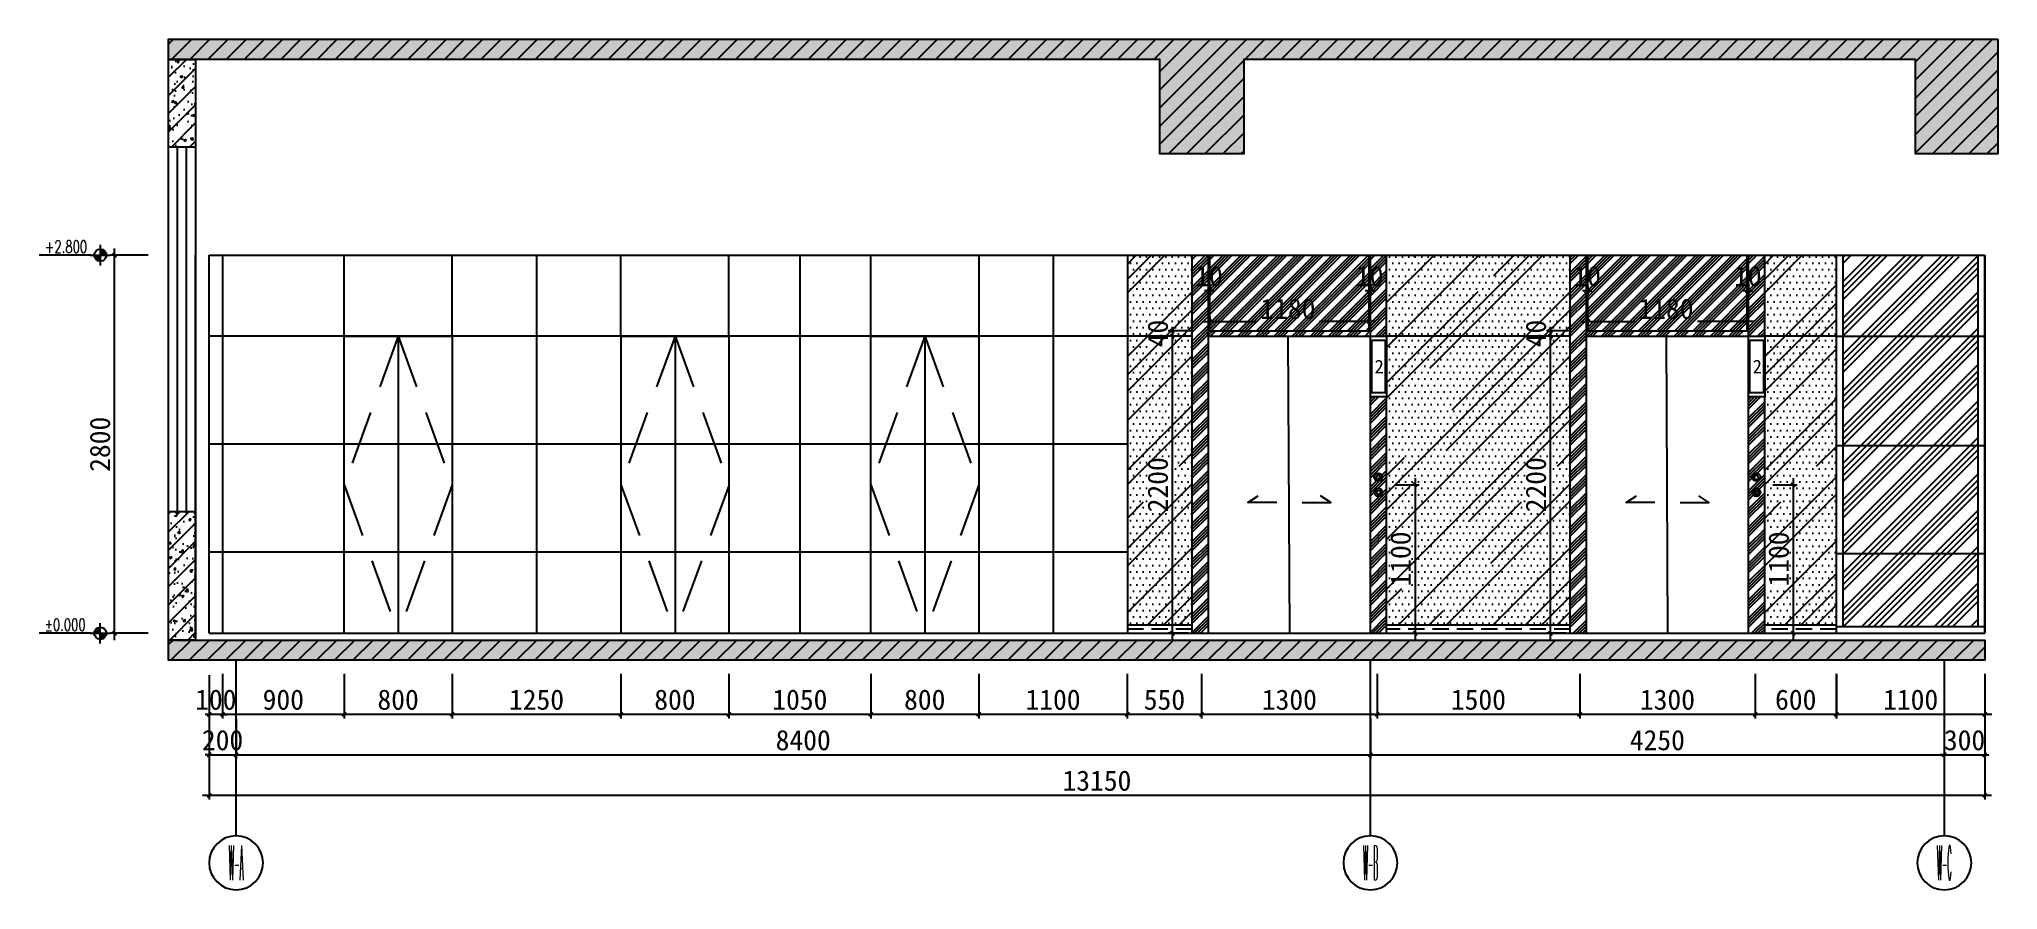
# Model space of a CAD drawing. Header units: millimetres. Extents: x 110215 to 630040, y -488650 to 141897.
# Drawn here: x 294532 to 309037, y -488650 to -482350 of the extents above.
import ezdxf
from ezdxf.enums import TextEntityAlignment as Align

# ---------------------------------------------------------------- set-up
doc = ezdxf.new("R2010")
doc.units = ezdxf.units.MM
doc.header["$LTSCALE"] = 1000
doc.linetypes.add('_DASH', pattern=[0.6, 0.4, -0.2])
doc.layers.get('Defpoints').update_dxf_attribs({"color": 2})
for name, color, linetype in [('0-118标注', 2, 'Continuous'), ('0-140a立面通高转折线', 2, 'Continuous'), ('0-140c立面材料填充', 250, 'Continuous'), ('0-140d立面材料分隔', 146, 'Continuous'), ('0-140立面图剖切线', 4, 'Continuous'), ('D-地面', 8, 'Continuous')]:
    doc.layers.add(name, color=color, linetype=linetype)
doc.styles.add('_TCH_AXIS', font='COMPLEX', dxfattribs={"bigfont": 'GBCBIG'})
doc.styles.add('COMPLEX', font='COMPLEX')
doc.styles.add('DIM_FONT', font='SIMPLEX', dxfattribs={"width": 0.7, "bigfont": 'GBCBIG'})
doc.styles.add('黑体', font='simhei.ttf')
doc.dimstyles.new('50', dxfattribs={"dimscale": 50, "dimtxt": 3, "dimasz": 0.6, "dimexe": 0.6, "dimexo": 0.6, "dimtad": 1, "dimdec": 0, "dimdsep": 46, "dimtxsty": '黑体', "dimblk1": 'ARCHTICK', "dimblk2": 'ARCHTICK', "dimsah": 1, "dimcen": 0, "dimdle": 1, "dimclrd": 251, "dimclre": 251, "dimclrt": 2, "dimadec": 0, "dimazin": 0, "dimtfac": 1, "dimtdec": 0, "dimtix": 1, "dimtmove": 2, "dimatfit": 3, "dimldrblk": 'DOT', "dimfxl": 0, "dimtolj": 1, "dimtzin": 0, "dimarcsym": 0})
pattern_1 = [(50, (-122107.37, -495040.39), (182.18467, -15.939086), [19.05, -209.55]), (355, (-122107.37, -495040.39), (-35.24342, 191.056845), [15.24, -167.640584]), (100.451445, (-122092.2, -495041.72), (146.94125, 175.11775), [16.19001, -178.090245]), (46.1842, (-122107.37, -494989.59), (271.07904, -42.04233), [28.575, -314.325]), (96.63556, (-122084.78, -494993.1), (237.40413, 247.42612), [24.28502, -267.1356]), (351.18415, (-122107.37, -494989.6), (237.40413, 247.42612), [22.85997, -251.45973]), (21, (-122081.97, -495002.29), (151.61439, -102.2652), [19.05, -209.55]), (326, (-122081.97, -495002.29), (61.80203, 184.18797), [15.24, -167.64]), (71.451445, (-122069.34, -495010.81), (213.41642, 81.92277), [16.19001, -178.08994]), (37.5, (-122107.373, -495040.39), (3.088603, 84.555039), [0, -165.608, 0, -170.18, 0, -168.275]), (7.5, (-122107.37, -495040.39), (66.819663, 100.180575), [0, -97.028, 0, -161.798, 0, -64.135]), (327.5, (-122164.015, -495040.39), (135.590595, -5.728744), [0, -63.5, 0, -198.12, 0, -262.89]), (317.5, (-122189.42, -495040.39), (148.12918, 25.42649), [0, -82.55, 0, -131.572, 0, -186.69])]

msp = doc.modelspace()

# ---------------------------------------------------------------- blocks, each defined once
blk = doc.blocks.new('A$C5D592601')
at = {"color": 8}
for p, q in [((0, 0), (69, 119)), ((0, 0), (139, 0)), ((139, 0), (69, 119))]:
    blk.add_line(p, q, dxfattribs=at)
blk = doc.blocks.new('A$C281910DD')
at = {"color": 4}
for centre in [(30, 142), (30, 30)]:
    blk.add_circle(centre, 30.2, dxfattribs=at)
at = {"color": 8, "xscale": 0.3314608094856856, "yscale": 0.3314608094856856, "zscale": 0.3314608094856856}
blk.add_blockref('A$C5D592601', (8, 128), dxfattribs=at)
at = {"color": 8, "xscale": -0.3314608094856856, "yscale": 0.3314608094856856, "zscale": 0.3314608094856856, "rotation": 180}
blk.add_blockref('A$C5D592601', (8, 44), dxfattribs=at)
blk = doc.blocks.new('_ArchTick')
at = {"color": 0, "linetype": 'ByBlock', "const_width": 0.4}
blk.add_lwpolyline([(-0.5, -0.5), (0.5, 0.5)], dxfattribs=at)
blk = doc.blocks.new('*D720')
at = {"color": 251, "lineweight": -2, "transparency": 16777216}
for p, q in [((311694, -29998), (311694, -27698)), ((311844, -27748), (311664, -27748)), ((311811, -29948), (311664, -29948))]:
    blk.add_line(p, q, dxfattribs=at)
at = {"layer": 'Defpoints', "color": 0, "transparency": 16777216}
for p in [(311694, -27748), (311971, -27748), (311841, -29948)]:
    blk.add_point(p, dxfattribs=at)
at = {"color": 251, "lineweight": -2, "transparency": 16777216, "xscale": 30, "yscale": 30, "zscale": 30}
for p, rotation in [((311694, -27748), 90), ((311694, -29948), 270)]:
    blk.add_blockref('_ArchTick', p, dxfattribs=dict(at, rotation=rotation))
at = {"color": 2, "transparency": 16777216, "insert": (311587, -28848), "char_height": 150, "attachment_point": 5, "rotation": 90, "style": '黑体'}
blk.add_mtext('\\A1;2200', dxfattribs=at)
blk = doc.blocks.new('_DOT')
at = {"color": 0, "linetype": 'ByBlock'}
blk.add_line((-0.5, 0), (-1, 0), dxfattribs=at)
at = {"color": 0, "linetype": 'ByBlock', "const_width": 0.5}
blk.add_lwpolyline([(-0.25, 0, 1), (0.25, 0, 1)], format="xyb", close=True, dxfattribs=at)
blk = doc.blocks.new('*D1052')
at = {"color": 251, "lineweight": -2, "transparency": 16777216}
for p, q in [((311961, -27411), (311931, -27411)), ((311961, -27376), (311961, -27441)), ((311961, -27411), (311971, -27411)), ((311971, -27376), (311971, -27441)), ((311971, -27411), (312001, -27411))]:
    blk.add_line(p, q, dxfattribs=at)
at = {"layer": 'Defpoints', "color": 0, "transparency": 16777216}
for p in [(311961, -27346), (311971, -27346), (311971, -27411)]:
    blk.add_point(p, dxfattribs=at)
at = {"color": 251, "lineweight": -2, "transparency": 16777216, "xscale": 30, "yscale": 30, "zscale": 30}
blk.add_blockref('_ArchTick', (311961, -27411), dxfattribs=at)
at = {"color": 251, "lineweight": -2, "transparency": 16777216, "xscale": 30, "yscale": 30, "zscale": 30, "rotation": 180}
blk.add_blockref('_ArchTick', (311971, -27411), dxfattribs=at)
at = {"color": 2, "transparency": 16777216, "insert": (311966, -27304), "char_height": 150, "attachment_point": 5, "style": '黑体'}
blk.add_mtext('\\A1;10', dxfattribs=at)
blk = doc.blocks.new('*D721')
at = {"color": 251, "lineweight": -2, "transparency": 16777216}
for p, q in [((311921, -27639), (312318, -27639)), ((311971, -27604), (311971, -27669)), ((313201, -27639), (312783, -27639)), ((313151, -27598), (313151, -27669))]:
    blk.add_line(p, q, dxfattribs=at)
at = {"layer": 'Defpoints', "color": 0, "transparency": 16777216}
for p in [(311971, -27574), (313151, -27568), (313151, -27639)]:
    blk.add_point(p, dxfattribs=at)
at = {"color": 251, "lineweight": -2, "transparency": 16777216, "xscale": 30, "yscale": 30, "zscale": 30, "rotation": 180}
blk.add_blockref('_ArchTick', (311971, -27639), dxfattribs=at)
at = {"color": 251, "lineweight": -2, "transparency": 16777216, "xscale": 30, "yscale": 30, "zscale": 30}
blk.add_blockref('_ArchTick', (313151, -27639), dxfattribs=at)
at = {"color": 2, "transparency": 16777216, "insert": (312550, -27546), "char_height": 150, "attachment_point": 5, "style": '黑体'}
blk.add_mtext('\\A1;1180', dxfattribs=at)
blk = doc.blocks.new('*D1053')
at = {"color": 251, "lineweight": -2, "transparency": 16777216}
for p, q in [((313151, -27411), (313121, -27411)), ((313151, -27281), (313151, -27441)), ((313151, -27411), (313161, -27411)), ((313161, -27358), (313161, -27441)), ((313161, -27411), (313191, -27411))]:
    blk.add_line(p, q, dxfattribs=at)
at = {"layer": 'Defpoints', "color": 0, "transparency": 16777216}
for p in [(313151, -27251), (313161, -27328), (313161, -27411)]:
    blk.add_point(p, dxfattribs=at)
at = {"color": 251, "lineweight": -2, "transparency": 16777216, "xscale": 30, "yscale": 30, "zscale": 30}
blk.add_blockref('_ArchTick', (313151, -27411), dxfattribs=at)
at = {"color": 251, "lineweight": -2, "transparency": 16777216, "xscale": 30, "yscale": 30, "zscale": 30, "rotation": 180}
blk.add_blockref('_ArchTick', (313161, -27411), dxfattribs=at)
at = {"color": 2, "transparency": 16777216, "insert": (313156, -27304), "char_height": 150, "attachment_point": 5, "style": '黑体'}
blk.add_mtext('\\A1;10', dxfattribs=at)
blk = doc.blocks.new('*D1054')
at = {"color": 251, "lineweight": -2, "transparency": 16777216}
for p, q in [((313342, -28848), (313522, -28848)), ((313492, -28798), (313492, -29998)), ((313342, -29948), (313522, -29948))]:
    blk.add_line(p, q, dxfattribs=at)
at = {"layer": 'Defpoints', "color": 0, "transparency": 16777216}
for p in [(313249, -28848), (313220, -29948), (313492, -29948)]:
    blk.add_point(p, dxfattribs=at)
at = {"color": 251, "lineweight": -2, "transparency": 16777216, "xscale": 30, "yscale": 30, "zscale": 30}
for p, rotation in [((313492, -28848), 90), ((313492, -29948), 270)]:
    blk.add_blockref('_ArchTick', p, dxfattribs=dict(at, rotation=rotation))
at = {"color": 2, "transparency": 16777216, "insert": (313385, -29398), "char_height": 150, "attachment_point": 5, "rotation": 90, "style": '黑体'}
blk.add_mtext('\\A1;1100', dxfattribs=at)
blk = doc.blocks.new('*D1055')
at = {"color": 251, "lineweight": -2, "transparency": 16777216}
for p, q in [((311694, -27708), (311694, -27678)), ((311844, -27708), (311664, -27708)), ((311844, -27748), (311664, -27748)), ((311694, -27708), (311694, -27748)), ((311694, -27748), (311694, -27778))]:
    blk.add_line(p, q, dxfattribs=at)
at = {"layer": 'Defpoints', "color": 0, "transparency": 16777216}
for p in [(311694, -27748), (311961, -27708), (311971, -27748)]:
    blk.add_point(p, dxfattribs=at)
at = {"color": 251, "lineweight": -2, "transparency": 16777216, "xscale": 30, "yscale": 30, "zscale": 30}
for p, rotation in [((311694, -27708), 270), ((311694, -27748), 90)]:
    blk.add_blockref('_ArchTick', p, dxfattribs=dict(at, rotation=rotation))
at = {"color": 2, "transparency": 16777216, "insert": (311587, -27728), "char_height": 150, "attachment_point": 5, "rotation": 90, "style": '黑体'}
blk.add_mtext('\\A1;40', dxfattribs=at)
blk = doc.blocks.new('*D1114')
at = {"color": 251, "lineweight": -2, "transparency": 16777216}
for p, q in [((307841, -487050), (307841, -487380)), ((308941, -487050), (308941, -487380)), ((308991, -487350), (307791, -487350))]:
    blk.add_line(p, q, dxfattribs=at)
at = {"layer": 'Defpoints', "color": 0, "transparency": 16777216}
for p in [(307841, -486950), (308941, -486950), (307841, -487350)]:
    blk.add_point(p, dxfattribs=at)
at = {"color": 251, "lineweight": -2, "transparency": 16777216, "xscale": 30, "yscale": 30, "zscale": 30, "rotation": 180}
blk.add_blockref('_ArchTick', (307841, -487350), dxfattribs=at)
at = {"color": 251, "lineweight": -2, "transparency": 16777216, "xscale": 30, "yscale": 30, "zscale": 30}
blk.add_blockref('_ArchTick', (308941, -487350), dxfattribs=at)
at = {"color": 2, "transparency": 16777216, "insert": (308391, -487242), "char_height": 150, "attachment_point": 5, "style": '黑体'}
blk.add_mtext('\\A1;1100', dxfattribs=at)
blk = doc.blocks.new('*D1115')
at = {"color": 251, "lineweight": -2, "transparency": 16777216}
for p, q in [((307240, -487050), (307240, -487380)), ((307840, -487050), (307840, -487380)), ((307890, -487350), (307190, -487350))]:
    blk.add_line(p, q, dxfattribs=at)
at = {"layer": 'Defpoints', "color": 0, "transparency": 16777216}
for p in [(307240, -486950), (307840, -486950), (307240, -487350)]:
    blk.add_point(p, dxfattribs=at)
at = {"color": 251, "lineweight": -2, "transparency": 16777216, "xscale": 30, "yscale": 30, "zscale": 30, "rotation": 180}
blk.add_blockref('_ArchTick', (307240, -487350), dxfattribs=at)
at = {"color": 251, "lineweight": -2, "transparency": 16777216, "xscale": 30, "yscale": 30, "zscale": 30}
blk.add_blockref('_ArchTick', (307840, -487350), dxfattribs=at)
at = {"color": 2, "transparency": 16777216, "insert": (307540, -487242), "char_height": 150, "attachment_point": 5, "style": '黑体'}
blk.add_mtext('\\A1;600', dxfattribs=at)
blk = doc.blocks.new('*D1116')
at = {"color": 251, "lineweight": -2, "transparency": 16777216}
for p, q in [((305940, -487050), (305940, -487380)), ((307240, -487050), (307240, -487380)), ((307290, -487350), (305890, -487350))]:
    blk.add_line(p, q, dxfattribs=at)
at = {"layer": 'Defpoints', "color": 0, "transparency": 16777216}
for p in [(305940, -486950), (307240, -486950), (305940, -487350)]:
    blk.add_point(p, dxfattribs=at)
at = {"color": 251, "lineweight": -2, "transparency": 16777216, "xscale": 30, "yscale": 30, "zscale": 30, "rotation": 180}
blk.add_blockref('_ArchTick', (305940, -487350), dxfattribs=at)
at = {"color": 251, "lineweight": -2, "transparency": 16777216, "xscale": 30, "yscale": 30, "zscale": 30}
blk.add_blockref('_ArchTick', (307240, -487350), dxfattribs=at)
at = {"color": 2, "transparency": 16777216, "insert": (306590, -487242), "char_height": 150, "attachment_point": 5, "style": '黑体'}
blk.add_mtext('\\A1;1300', dxfattribs=at)
blk = doc.blocks.new('*D1117')
at = {"color": 251, "lineweight": -2, "transparency": 16777216}
for p, q in [((304440, -487050), (304440, -487380)), ((305940, -487050), (305940, -487380)), ((305990, -487350), (304390, -487350))]:
    blk.add_line(p, q, dxfattribs=at)
at = {"layer": 'Defpoints', "color": 0, "transparency": 16777216}
for p in [(304440, -486950), (305940, -486950), (304440, -487350)]:
    blk.add_point(p, dxfattribs=at)
at = {"color": 251, "lineweight": -2, "transparency": 16777216, "xscale": 30, "yscale": 30, "zscale": 30, "rotation": 180}
blk.add_blockref('_ArchTick', (304440, -487350), dxfattribs=at)
at = {"color": 251, "lineweight": -2, "transparency": 16777216, "xscale": 30, "yscale": 30, "zscale": 30}
blk.add_blockref('_ArchTick', (305940, -487350), dxfattribs=at)
at = {"color": 2, "transparency": 16777216, "insert": (305190, -487242), "char_height": 150, "attachment_point": 5, "style": '黑体'}
blk.add_mtext('\\A1;1500', dxfattribs=at)
blk = doc.blocks.new('*D1118')
at = {"color": 251, "lineweight": -2, "transparency": 16777216}
for p, q in [((303140, -487050), (303140, -487380)), ((304440, -487050), (304440, -487380)), ((304490, -487350), (303090, -487350))]:
    blk.add_line(p, q, dxfattribs=at)
at = {"layer": 'Defpoints', "color": 0, "transparency": 16777216}
for p in [(303140, -486950), (304440, -486950), (303140, -487350)]:
    blk.add_point(p, dxfattribs=at)
at = {"color": 251, "lineweight": -2, "transparency": 16777216, "xscale": 30, "yscale": 30, "zscale": 30, "rotation": 180}
blk.add_blockref('_ArchTick', (303140, -487350), dxfattribs=at)
at = {"color": 251, "lineweight": -2, "transparency": 16777216, "xscale": 30, "yscale": 30, "zscale": 30}
blk.add_blockref('_ArchTick', (304440, -487350), dxfattribs=at)
at = {"color": 2, "transparency": 16777216, "insert": (303790, -487242), "char_height": 150, "attachment_point": 5, "style": '黑体'}
blk.add_mtext('\\A1;1300', dxfattribs=at)
blk = doc.blocks.new('*D1119')
at = {"color": 251, "lineweight": -2, "transparency": 16777216}
for p, q in [((302590, -487050), (302590, -487380)), ((303140, -487050), (303140, -487380)), ((303190, -487350), (302540, -487350))]:
    blk.add_line(p, q, dxfattribs=at)
at = {"layer": 'Defpoints', "color": 0, "transparency": 16777216}
for p in [(302590, -486950), (303140, -486950), (302590, -487350)]:
    blk.add_point(p, dxfattribs=at)
at = {"color": 251, "lineweight": -2, "transparency": 16777216, "xscale": 30, "yscale": 30, "zscale": 30, "rotation": 180}
blk.add_blockref('_ArchTick', (302590, -487350), dxfattribs=at)
at = {"color": 251, "lineweight": -2, "transparency": 16777216, "xscale": 30, "yscale": 30, "zscale": 30}
blk.add_blockref('_ArchTick', (303140, -487350), dxfattribs=at)
at = {"color": 2, "transparency": 16777216, "insert": (302865, -487242), "char_height": 150, "attachment_point": 5, "style": '黑体'}
blk.add_mtext('\\A1;550', dxfattribs=at)
blk = doc.blocks.new('*D1120')
at = {"color": 251, "lineweight": -2, "transparency": 16777216}
for p, q in [((301490, -487050), (301490, -487380)), ((302590, -487050), (302590, -487380)), ((302640, -487350), (301440, -487350))]:
    blk.add_line(p, q, dxfattribs=at)
at = {"layer": 'Defpoints', "color": 0, "transparency": 16777216}
for p in [(301490, -486950), (302590, -486950), (301490, -487350)]:
    blk.add_point(p, dxfattribs=at)
at = {"color": 251, "lineweight": -2, "transparency": 16777216, "xscale": 30, "yscale": 30, "zscale": 30, "rotation": 180}
blk.add_blockref('_ArchTick', (301490, -487350), dxfattribs=at)
at = {"color": 251, "lineweight": -2, "transparency": 16777216, "xscale": 30, "yscale": 30, "zscale": 30}
blk.add_blockref('_ArchTick', (302590, -487350), dxfattribs=at)
at = {"color": 2, "transparency": 16777216, "insert": (302040, -487242), "char_height": 150, "attachment_point": 5, "style": '黑体'}
blk.add_mtext('\\A1;1100', dxfattribs=at)
blk = doc.blocks.new('*D1121')
at = {"color": 251, "lineweight": -2, "transparency": 16777216}
for p, q in [((300690, -487050), (300690, -487380)), ((301490, -487050), (301490, -487380)), ((301540, -487350), (300640, -487350))]:
    blk.add_line(p, q, dxfattribs=at)
at = {"layer": 'Defpoints', "color": 0, "transparency": 16777216}
for p in [(300690, -486950), (301490, -486950), (300690, -487350)]:
    blk.add_point(p, dxfattribs=at)
at = {"color": 251, "lineweight": -2, "transparency": 16777216, "xscale": 30, "yscale": 30, "zscale": 30, "rotation": 180}
blk.add_blockref('_ArchTick', (300690, -487350), dxfattribs=at)
at = {"color": 251, "lineweight": -2, "transparency": 16777216, "xscale": 30, "yscale": 30, "zscale": 30}
blk.add_blockref('_ArchTick', (301490, -487350), dxfattribs=at)
at = {"color": 2, "transparency": 16777216, "insert": (301090, -487242), "char_height": 150, "attachment_point": 5, "style": '黑体'}
blk.add_mtext('\\A1;800', dxfattribs=at)
blk = doc.blocks.new('*D1122')
at = {"color": 251, "lineweight": -2, "transparency": 16777216}
for p, q in [((299640, -487050), (299640, -487380)), ((300690, -487050), (300690, -487380)), ((300740, -487350), (299590, -487350))]:
    blk.add_line(p, q, dxfattribs=at)
at = {"layer": 'Defpoints', "color": 0, "transparency": 16777216}
for p in [(299640, -486950), (300690, -486950), (299640, -487350)]:
    blk.add_point(p, dxfattribs=at)
at = {"color": 251, "lineweight": -2, "transparency": 16777216, "xscale": 30, "yscale": 30, "zscale": 30, "rotation": 180}
blk.add_blockref('_ArchTick', (299640, -487350), dxfattribs=at)
at = {"color": 251, "lineweight": -2, "transparency": 16777216, "xscale": 30, "yscale": 30, "zscale": 30}
blk.add_blockref('_ArchTick', (300690, -487350), dxfattribs=at)
at = {"color": 2, "transparency": 16777216, "insert": (300165, -487242), "char_height": 150, "attachment_point": 5, "style": '黑体'}
blk.add_mtext('\\A1;1050', dxfattribs=at)
blk = doc.blocks.new('*D1123')
at = {"color": 251, "lineweight": -2, "transparency": 16777216}
for p, q in [((298840, -487050), (298840, -487380)), ((299640, -487050), (299640, -487380)), ((299690, -487350), (298790, -487350))]:
    blk.add_line(p, q, dxfattribs=at)
at = {"layer": 'Defpoints', "color": 0, "transparency": 16777216}
for p in [(298840, -486950), (299640, -486950), (298840, -487350)]:
    blk.add_point(p, dxfattribs=at)
at = {"color": 251, "lineweight": -2, "transparency": 16777216, "xscale": 30, "yscale": 30, "zscale": 30, "rotation": 180}
blk.add_blockref('_ArchTick', (298840, -487350), dxfattribs=at)
at = {"color": 251, "lineweight": -2, "transparency": 16777216, "xscale": 30, "yscale": 30, "zscale": 30}
blk.add_blockref('_ArchTick', (299640, -487350), dxfattribs=at)
at = {"color": 2, "transparency": 16777216, "insert": (299240, -487242), "char_height": 150, "attachment_point": 5, "style": '黑体'}
blk.add_mtext('\\A1;800', dxfattribs=at)
blk = doc.blocks.new('*D1124')
at = {"color": 251, "lineweight": -2, "transparency": 16777216}
for p, q in [((297590, -487050), (297590, -487380)), ((298840, -487050), (298840, -487380)), ((298890, -487350), (297540, -487350))]:
    blk.add_line(p, q, dxfattribs=at)
at = {"layer": 'Defpoints', "color": 0, "transparency": 16777216}
for p in [(297590, -486950), (298840, -486950), (297590, -487350)]:
    blk.add_point(p, dxfattribs=at)
at = {"color": 251, "lineweight": -2, "transparency": 16777216, "xscale": 30, "yscale": 30, "zscale": 30, "rotation": 180}
blk.add_blockref('_ArchTick', (297590, -487350), dxfattribs=at)
at = {"color": 251, "lineweight": -2, "transparency": 16777216, "xscale": 30, "yscale": 30, "zscale": 30}
blk.add_blockref('_ArchTick', (298840, -487350), dxfattribs=at)
at = {"color": 2, "transparency": 16777216, "insert": (298215, -487242), "char_height": 150, "attachment_point": 5, "style": '黑体'}
blk.add_mtext('\\A1;1250', dxfattribs=at)
blk = doc.blocks.new('*D1125')
at = {"color": 251, "lineweight": -2, "transparency": 16777216}
for p, q in [((296790, -487050), (296790, -487380)), ((297590, -487050), (297590, -487380)), ((297640, -487350), (296740, -487350))]:
    blk.add_line(p, q, dxfattribs=at)
at = {"layer": 'Defpoints', "color": 0, "transparency": 16777216}
for p in [(296790, -486950), (297590, -486950), (296790, -487350)]:
    blk.add_point(p, dxfattribs=at)
at = {"color": 251, "lineweight": -2, "transparency": 16777216, "xscale": 30, "yscale": 30, "zscale": 30, "rotation": 180}
blk.add_blockref('_ArchTick', (296790, -487350), dxfattribs=at)
at = {"color": 251, "lineweight": -2, "transparency": 16777216, "xscale": 30, "yscale": 30, "zscale": 30}
blk.add_blockref('_ArchTick', (297590, -487350), dxfattribs=at)
at = {"color": 2, "transparency": 16777216, "insert": (297190, -487242), "char_height": 150, "attachment_point": 5, "style": '黑体'}
blk.add_mtext('\\A1;800', dxfattribs=at)
blk = doc.blocks.new('*D1126')
at = {"color": 251, "lineweight": -2, "transparency": 16777216}
for p, q in [((295890, -487050), (295890, -487380)), ((296790, -487050), (296790, -487380)), ((296840, -487350), (295840, -487350))]:
    blk.add_line(p, q, dxfattribs=at)
at = {"layer": 'Defpoints', "color": 0, "transparency": 16777216}
for p in [(295890, -486950), (296790, -486950), (295890, -487350)]:
    blk.add_point(p, dxfattribs=at)
at = {"color": 251, "lineweight": -2, "transparency": 16777216, "xscale": 30, "yscale": 30, "zscale": 30, "rotation": 180}
blk.add_blockref('_ArchTick', (295890, -487350), dxfattribs=at)
at = {"color": 251, "lineweight": -2, "transparency": 16777216, "xscale": 30, "yscale": 30, "zscale": 30}
blk.add_blockref('_ArchTick', (296790, -487350), dxfattribs=at)
at = {"color": 2, "transparency": 16777216, "insert": (296340, -487242), "char_height": 150, "attachment_point": 5, "style": '黑体'}
blk.add_mtext('\\A1;900', dxfattribs=at)
blk = doc.blocks.new('*D1127')
at = {"color": 251, "lineweight": -2, "transparency": 16777216}
for p, q in [((295791, -487059), (295791, -487380)), ((295890, -487050), (295890, -487380)), ((295791, -487350), (295761, -487350)), ((295890, -487350), (295791, -487350)), ((295890, -487350), (295920, -487350))]:
    blk.add_line(p, q, dxfattribs=at)
at = {"layer": 'Defpoints', "color": 0, "transparency": 16777216}
for p in [(295791, -487029), (295890, -486950), (295791, -487350)]:
    blk.add_point(p, dxfattribs=at)
at = {"color": 251, "lineweight": -2, "transparency": 16777216, "xscale": 30, "yscale": 30, "zscale": 30}
blk.add_blockref('_ArchTick', (295791, -487350), dxfattribs=at)
at = {"color": 251, "lineweight": -2, "transparency": 16777216, "xscale": 30, "yscale": 30, "zscale": 30, "rotation": 180}
blk.add_blockref('_ArchTick', (295890, -487350), dxfattribs=at)
at = {"color": 2, "transparency": 16777216, "insert": (295840, -487242), "char_height": 150, "attachment_point": 5, "style": '黑体'}
blk.add_mtext('\\A1;100', dxfattribs=at)
blk = doc.blocks.new('*D1128')
at = {"color": 251, "lineweight": -2, "transparency": 16777216}
for p, q in [((295791, -487380), (295791, -487680)), ((295990, -487380), (295990, -487680)), ((295791, -487650), (295761, -487650)), ((295791, -487650), (295990, -487650)), ((295990, -487650), (296020, -487650))]:
    blk.add_line(p, q, dxfattribs=at)
at = {"layer": 'Defpoints', "color": 0, "transparency": 16777216}
for p in [(295791, -487350), (295990, -487350), (295990, -487650)]:
    blk.add_point(p, dxfattribs=at)
at = {"color": 251, "lineweight": -2, "transparency": 16777216, "xscale": 30, "yscale": 30, "zscale": 30}
blk.add_blockref('_ArchTick', (295791, -487650), dxfattribs=at)
at = {"color": 251, "lineweight": -2, "transparency": 16777216, "xscale": 30, "yscale": 30, "zscale": 30, "rotation": 180}
blk.add_blockref('_ArchTick', (295990, -487650), dxfattribs=at)
at = {"color": 2, "transparency": 16777216, "insert": (295890, -487542), "char_height": 150, "attachment_point": 5, "style": '黑体'}
blk.add_mtext('\\A1;200', dxfattribs=at)
blk = doc.blocks.new('*D1129')
at = {"color": 251, "lineweight": -2, "transparency": 16777216}
for p, q in [((295990, -487380), (295990, -487680)), ((304390, -487380), (304390, -487680)), ((295940, -487650), (304440, -487650))]:
    blk.add_line(p, q, dxfattribs=at)
at = {"layer": 'Defpoints', "color": 0, "transparency": 16777216}
for p in [(295990, -487350), (304390, -487350), (304390, -487650)]:
    blk.add_point(p, dxfattribs=at)
at = {"color": 251, "lineweight": -2, "transparency": 16777216, "xscale": 30, "yscale": 30, "zscale": 30, "rotation": 180}
blk.add_blockref('_ArchTick', (295990, -487650), dxfattribs=at)
at = {"color": 251, "lineweight": -2, "transparency": 16777216, "xscale": 30, "yscale": 30, "zscale": 30}
blk.add_blockref('_ArchTick', (304390, -487650), dxfattribs=at)
at = {"color": 2, "transparency": 16777216, "insert": (300190, -487542), "char_height": 150, "attachment_point": 5, "style": '黑体'}
blk.add_mtext('\\A1;8400', dxfattribs=at)
blk = doc.blocks.new('*D1130')
at = {"color": 251, "lineweight": -2, "transparency": 16777216}
for p, q in [((304390, -487380), (304390, -487680)), ((308640, -487380), (308640, -487680)), ((304340, -487650), (308690, -487650))]:
    blk.add_line(p, q, dxfattribs=at)
at = {"layer": 'Defpoints', "color": 0, "transparency": 16777216}
for p in [(304390, -487350), (308640, -487350), (308640, -487650)]:
    blk.add_point(p, dxfattribs=at)
at = {"color": 251, "lineweight": -2, "transparency": 16777216, "xscale": 30, "yscale": 30, "zscale": 30, "rotation": 180}
blk.add_blockref('_ArchTick', (304390, -487650), dxfattribs=at)
at = {"color": 251, "lineweight": -2, "transparency": 16777216, "xscale": 30, "yscale": 30, "zscale": 30}
blk.add_blockref('_ArchTick', (308640, -487650), dxfattribs=at)
at = {"color": 2, "transparency": 16777216, "insert": (306515, -487542), "char_height": 150, "attachment_point": 5, "style": '黑体'}
blk.add_mtext('\\A1;4250', dxfattribs=at)
blk = doc.blocks.new('*D1111')
at = {"color": 251, "lineweight": -2, "transparency": 16777216}
for p, q in [((308640, -487380), (308640, -487680)), ((308940, -487380), (308940, -487680)), ((308640, -487650), (308610, -487650)), ((308640, -487650), (308940, -487650)), ((308940, -487650), (308970, -487650))]:
    blk.add_line(p, q, dxfattribs=at)
at = {"layer": 'Defpoints', "color": 0, "transparency": 16777216}
for p in [(308640, -487350), (308940, -487350), (308940, -487650)]:
    blk.add_point(p, dxfattribs=at)
at = {"color": 251, "lineweight": -2, "transparency": 16777216, "xscale": 30, "yscale": 30, "zscale": 30}
blk.add_blockref('_ArchTick', (308640, -487650), dxfattribs=at)
at = {"color": 251, "lineweight": -2, "transparency": 16777216, "xscale": 30, "yscale": 30, "zscale": 30, "rotation": 180}
blk.add_blockref('_ArchTick', (308940, -487650), dxfattribs=at)
at = {"color": 2, "transparency": 16777216, "insert": (308790, -487542), "char_height": 150, "attachment_point": 5, "style": '黑体'}
blk.add_mtext('\\A1;300', dxfattribs=at)
blk = doc.blocks.new('*D1112')
at = {"color": 251, "lineweight": -2, "transparency": 16777216}
for p, q in [((295791, -487680), (295791, -487980)), ((308940, -487680), (308940, -487980)), ((308990, -487950), (295741, -487950))]:
    blk.add_line(p, q, dxfattribs=at)
at = {"layer": 'Defpoints', "color": 0, "transparency": 16777216}
for p in [(295791, -487650), (308940, -487650), (295791, -487950)]:
    blk.add_point(p, dxfattribs=at)
at = {"color": 251, "lineweight": -2, "transparency": 16777216, "xscale": 30, "yscale": 30, "zscale": 30, "rotation": 180}
blk.add_blockref('_ArchTick', (295791, -487950), dxfattribs=at)
at = {"color": 251, "lineweight": -2, "transparency": 16777216, "xscale": 30, "yscale": 30, "zscale": 30}
blk.add_blockref('_ArchTick', (308940, -487950), dxfattribs=at)
at = {"color": 2, "transparency": 16777216, "insert": (302365, -487842), "char_height": 150, "attachment_point": 5, "style": '黑体'}
blk.add_mtext('\\A1;13150', dxfattribs=at)
blk = doc.blocks.new('_AXISO')
blk.add_circle((0, 0), 0.5)
at = {"style": 'COMPLEX', "width": 1.041667}
blk.add_attdef('A', text='', height=0.56, dxfattribs=at).set_placement((-0.25, -0.28), (0.25, -0.28), align=Align.FIT)
blk = doc.blocks.new('*D1113')
at = {"color": 251, "lineweight": -2, "transparency": 16777216}
for p, q in [((295340, -483950), (295060, -483950)), ((295090, -486800), (295090, -483900)), ((295340, -486750), (295060, -486750))]:
    blk.add_line(p, q, dxfattribs=at)
at = {"layer": 'Defpoints', "color": 0, "transparency": 16777216}
for p in [(295090, -483950), (295490, -483950), (295490, -486750)]:
    blk.add_point(p, dxfattribs=at)
at = {"color": 251, "lineweight": -2, "transparency": 16777216, "xscale": 30, "yscale": 30, "zscale": 30}
for p, rotation in [((295090, -483950), 90), ((295090, -486750), 270)]:
    blk.add_blockref('_ArchTick', p, dxfattribs=dict(at, rotation=rotation))
at = {"color": 2, "transparency": 16777216, "insert": (294983, -485350), "char_height": 150, "attachment_point": 5, "rotation": 90, "style": '黑体'}
blk.add_mtext('\\A1;2800', dxfattribs=at)
blk = doc.blocks.new('*U702')
at = {"extrusion": (0, 0, -1)}
for points in [[(0, 0), (1.5, 0, 0.414214), (0, 1.5)], [(0, 0), (-1.5, 0, 0.414214), (0, -1.5)]]:
    blk.add_hatch(color=256, dxfattribs=at).paths.add_polyline_path(points)
for p, q in [((-2.25, 0), (-15.09, 0)), ((-2.52, 0), (2.52, 0)), ((0, -2.52), (0, 2.52))]:
    blk.add_line(p, q)
blk.add_circle((0, 0), 1.5)
at = {"style": 'DIM_FONT', "width": 0.7, "flags": 8}
blk.add_attdef('%%P0.000', (-13.68, -0.59), '', height=3, dxfattribs=at)
blk = doc.blocks.new('*U703')
at = {"extrusion": (0, 0, -1)}
for points in [[(0, 0), (1.5, 0, -0.414214), (0, -1.5)], [(0, 0), (-1.5, 0, -0.414214), (0, 1.5)]]:
    blk.add_hatch(color=256, dxfattribs=at).paths.add_polyline_path(points)
for p, q in [((-2.25, 0), (-15.09, 0)), ((-2.52, 0), (2.52, 0)), ((0, 2.52), (0, -2.52))]:
    blk.add_line(p, q)
blk.add_circle((0, 0), 1.5)
at = {"style": 'DIM_FONT', "width": 0.7, "flags": 8}
blk.add_attdef('%%P0.000', (-13.68, 0.59), '', height=3, dxfattribs=at)
blk = doc.blocks.new('scfsdfs')
h = blk.add_hatch()
h.set_pattern_fill('ANSI34', color=8, scale=5, style=0)
h.set_pattern_definition([(45, (315072.82, -29947.7), (-67.352, 67.352), []), (45, (315095.27, -29947.7), (-67.352, 67.352), []), (45, (315117.72, -29947.7), (-67.352, 67.352), []), (45, (315140.17, -29947.7), (-67.352, 67.352), [])])
h.paths.add_polyline_path([(311960.9, -27147.7), (311840.9, -27147.7), (311840.9, -29947.7), (311960.9, -29947.7)])
h = blk.add_hatch()
h.set_pattern_fill('ANSI34', color=8, scale=5, style=0)
h.set_pattern_definition([(45, (315202.82, -29947.7), (-67.352, 67.352), []), (45, (315225.27, -29947.7), (-67.352, 67.352), []), (45, (315247.72, -29947.7), (-67.352, 67.352), []), (45, (315270.17, -29947.7), (-67.352, 67.352), [])])
h.paths.add_polyline_path([(313150.9, -27147.7), (311970.9, -27147.7), (311970.9, -27707.7), (313150.9, -27707.7)])
h = blk.add_hatch()
h.set_pattern_fill('ANSI34', color=8, scale=5, style=0)
h.set_pattern_definition([(45, (316392.82, -29947.7), (-67.352, 67.352), []), (45, (316415.27, -29947.7), (-67.352, 67.352), []), (45, (316437.72, -29947.7), (-67.352, 67.352), []), (45, (316460.17, -29947.7), (-67.352, 67.352), [])])
h.paths.add_polyline_path([(313280.9, -28197.7), (313160.9, -28197.7), (313160.9, -29947.7), (313280.9, -29947.7)])
h.paths.add_polyline_path([(313280.9, -27147.7), (313160.9, -27147.7), (313160.9, -27747.7), (313280.9, -27747.7)])
h = blk.add_hatch()
h.set_pattern_fill('ANSI34', color=8, scale=5, style=0)
h.set_pattern_definition([(45, (315282.21, -27747.7), (-67.352, 67.352), []), (45, (315304.66, -27747.7), (-67.352, 67.352), []), (45, (315327.11, -27747.7), (-67.352, 67.352), []), (45, (315349.56, -27747.7), (-67.352, 67.352), [])])
h.paths.add_polyline_path([(313150.3, -27707.7), (311950.3, -27707.7), (311950.3, -27747.7), (313150.3, -27747.7)])
at = {"color": 4}
for p, q in [((311840.9, -29947.7), (311840.9, -27147.7)), ((313280.9, -27747.7), (313280.9, -27147.7)), ((313280.9, -29947.7), (313280.9, -28197.7))]:
    blk.add_line(p, q, dxfattribs=at)
at = {"color": 3}
for p, q in [((311960.9, -29947.7), (311960.9, -27147.7)), ((313160.9, -27747.7), (313160.9, -27147.7)), ((311960.9, -27707.7), (313160.9, -27707.7)), ((311960.9, -27747.7), (313160.9, -27747.7)), ((312550.3, -27747.7), (312560.9, -29947.7)), ((313160.9, -29947.7), (313160.9, -28197.7))]:
    blk.add_line(p, q, dxfattribs=at)
at = {"color": 9}
for p, q in [((311970.9, -27707.7), (311970.9, -27147.7)), ((313150.9, -27707.7), (313150.9, -27147.7))]:
    blk.add_line(p, q, dxfattribs=at)
at = {"color": 8}
for points in [[(313160.9, -27747.7), (313280.9, -27747.7), (313280.9, -28197.7), (313160.9, -28197.7)], [(313170.9, -27777.7), (313270.9, -27777.7), (313270.9, -28167.7), (313170.9, -28167.7)]]:
    blk.add_lwpolyline(points, close=True, dxfattribs=at)
at = {"color": 2}
for points in [[(312467.1, -28980.1), (312254.1, -28980.1), (312330.1, -28929.6)], [(312654.7, -28980.1), (312867.7, -28980.1), (312791.7, -28929.6)]]:
    blk.add_lwpolyline(points, dxfattribs=at)
at = {"color": 8}
blk.add_blockref('A$C281910DD', (313188.7, -28933.9), dxfattribs=at)
blk.add_text('2', height=100, dxfattribs=at).set_placement((313191.8, -28022.4))
for base, p1, p2, angle, picture, middle in [((311970.9, -27411), (311960.9, -27346.4), (311970.9, -27346.4), 0, '*D1052', (311965.9, -27303.9)), ((313160.9, -27411), (313150.9, -27251.3), (313160.9, -27327.8), 0, '*D1053', (313155.9, -27303.9)), ((311694, -27747.7), (311960.9, -27707.7), (311970.9, -27747.7), 270, '*D1055', (311586.9, -27727.7)), ((311694, -27747.7), (311840.9, -29947.7), (311970.9, -27747.7), 90, '*D720', (311586.9, -28847.7)), ((313491.7, -29947.7), (313249.2, -28847.7), (313219.5, -29947.7), 90, '*D1054', (313384.6, -29397.7))]:
    dim = blk.add_linear_dim(base=base, p1=p1, p2=p2, angle=angle, dimstyle='50')
    dim.commit()
    dim.dimension.update_dxf_attribs({"geometry": picture, "text_midpoint": middle})
dim = blk.add_linear_dim(base=(313150.9, -27638.8), p1=(311970.9, -27574.2), p2=(313150.9, -27568.1), angle=0, dimstyle='50')
dim.commit()
dim.dimension.update_dxf_attribs({"geometry": '*D721', "text_midpoint": (312550.3, -27546.3), "dimtype": 128})

# ---------------------------------------------------------------- dimensions: what is measured, and where the dimension line sits
dim = msp.add_linear_dim(base=(295090.4, -483949.6), p1=(295490.4, -486749.6), p2=(295490.4, -483949.6), angle=90, dimstyle='50', override={"dimfxl": 5, "dimarcsym": 1})
dim.commit()
dim.dimension.update_dxf_attribs({"geometry": '*D1113', "text_midpoint": (294983.3, -485349.6)})
for base, p1, p2, picture, middle in [((295790.5, -487349.6), (295890.4, -486949.6), (295790.5, -487029.1), '*D1127', (295840.5, -487242.5)), ((295890.4, -487349.6), (296790.4, -486949.6), (295890.4, -486949.6), '*D1126', (296340.4, -487242.5)), ((296790.4, -487349.6), (297590.4, -486949.6), (296790.4, -486949.6), '*D1125', (297190.4, -487242.5)), ((297590.4, -487349.6), (298840.4, -486949.6), (297590.4, -486949.6), '*D1124', (298215.4, -487242.5)), ((298840.4, -487349.6), (299640.4, -486949.6), (298840.4, -486949.6), '*D1123', (299240.4, -487242.5)), ((299640.4, -487349.6), (300690.4, -486949.6), (299640.4, -486949.6), '*D1122', (300165.4, -487242.5)), ((300690.4, -487349.6), (301490.4, -486949.6), (300690.4, -486949.6), '*D1121', (301090.4, -487242.5)), ((301490.4, -487349.6), (302590.4, -486949.6), (301490.4, -486949.6), '*D1120', (302040.4, -487242.5)), ((302590.4, -487349.6), (303140.4, -486949.6), (302590.4, -486949.6), '*D1119', (302865.4, -487242.5)), ((303140.4, -487349.6), (304440.4, -486949.6), (303140.4, -486949.6), '*D1118', (303790.4, -487242.5)), ((304440.4, -487349.6), (305940.4, -486949.6), (304440.4, -486949.6), '*D1117', (305190.4, -487242.5)), ((305940.4, -487349.6), (307240.4, -486949.6), (305940.4, -486949.6), '*D1116', (306590.4, -487242.5)), ((307240.4, -487349.6), (307840.2, -486949.6), (307240.4, -486949.6), '*D1115', (307540.3, -487242.5)), ((307841.2, -487349.6), (308941.2, -486949.6), (307841.2, -486949.6), '*D1114', (308391.2, -487242.5)), ((295990.4, -487649.6), (295790.5, -487349.6), (295990.4, -487349.6), '*D1128', (295890.5, -487542.5)), ((304390.4, -487649.6), (295990.4, -487349.6), (304390.4, -487349.6), '*D1129', (300190.4, -487542.5)), ((308640.4, -487649.6), (304390.4, -487349.6), (308640.4, -487349.6), '*D1130', (306515.4, -487542.5)), ((308940.2, -487649.6), (308640.4, -487349.6), (308940.2, -487349.6), '*D1111', (308790.3, -487542.5)), ((295790.5, -487949.6), (308940.2, -487649.6), (295790.5, -487649.6), '*D1112', (302365.4, -487842.5))]:
    dim = msp.add_linear_dim(base=base, p1=p1, p2=p2, dimstyle='50', override={"dimfxl": 6, "dimarcsym": 1})
    dim.commit()
    dim.dimension.update_dxf_attribs({"geometry": picture, "text_midpoint": middle})

# ---------------------------------------------------------------- hatches: boundary and pattern name
h = msp.add_hatch()
h.set_pattern_fill('ANSI31', color=250, scale=30)
h.set_pattern_definition([(45, (-66755.98, -457764), (-67.35192, 67.35192), [])])
h.paths.add_polyline_path([(309036.5, -482350), (309036.5, -483200), (308426.7, -483200), (308426.7, -482500), (303452.2, -482500), (303452.2, -483200), (302831.4, -483200), (302831.4, -482500), (295490.4, -482500), (295490.4, -482350)])
h.paths.add_polyline_path([(295490.4, -486799.6), (308941.2, -486799.6), (308941.2, -486949.6), (295490.4, -486949.6)])
h = msp.add_hatch()
h.set_pattern_fill('ANSI31', color=250, scale=30)
h.set_pattern_definition([(45, (-122107.37, -495040.39), (-67.35192, 67.35192), [])])
h.paths.add_polyline_path([(295690.5, -485849.6), (295490.4, -485849.6), (295490.4, -486799.6), (295690.5, -486799.6)])
h.paths.add_polyline_path([(295690.5, -482500), (295490.4, -482500), (295490.4, -483149.6), (295690.5, -483149.6)])
h = msp.add_hatch()
h.set_pattern_fill('玻璃', color=8, scale=500, angle=45)
h.set_pattern_definition([(45, (299116.27, -489723.8), (424.264, 1131.37), [7500, -1000, 2500, -500]), (45, (299409.7, -489076.8), (-823.78, 116.67), [1500, -165, 3000, -375]), (45, (298992.52, -489246.5), (1601.597, 2075.358), [4000, -700, 2000, -500])])
h.paths.add_polyline_path([(302590.4, -483949.6), (302590.4, -486689.6), (303070.4, -486689.6), (303070.4, -483949.6)])
h = msp.add_hatch()
h.set_pattern_fill('玻璃', color=8, scale=500, angle=45)
h.set_pattern_definition([(45, (301916.26, -489723.8), (424.264, 1131.37), [7500, -1000, 2500, -500]), (45, (302209.7, -489076.8), (-823.78, 116.67), [1500, -165, 3000, -375]), (45, (301792.52, -489246.5), (1601.597, 2075.358), [4000, -700, 2000, -500])])
h.paths.add_polyline_path([(304510.4, -483949.6), (304510.4, -486689.6), (305870.4, -486689.6), (305870.4, -483949.6)])
h = msp.add_hatch()
h.set_pattern_fill('玻璃', color=8, scale=500, angle=45)
h.set_pattern_definition([(45, (303836.27, -489723.8), (424.264, 1131.37), [7500, -1000, 2500, -500]), (45, (304129.7, -489076.8), (-823.78, 116.67), [1500, -165, 3000, -375]), (45, (303712.52, -489246.5), (1601.597, 2075.358), [4000, -700, 2000, -500])])
h.paths.add_polyline_path([(307310.4, -483949.6), (307310.4, -486689.6), (307841.2, -486689.6), (307841.2, -483949.6)])
h = msp.add_hatch()
h.set_pattern_fill('ANSI34', color=250, scale=10)
h.set_pattern_definition([(45, (-35089.62, -611867.7), (-134.70384, 134.70384), []), (45, (-35044.72, -611867.7), (-134.70384, 134.70384), []), (45, (-34999.82, -611867.7), (-134.70384, 134.70384), []), (45, (-34954.92, -611867.7), (-134.70384, 134.70384), [])])
h.paths.add_polyline_path([(307891.2, -483949.6), (308891.2, -483959.6), (308891.2, -486699.6), (307891.2, -486699.6)])
at = {"layer": '0-140c立面材料填充'}
h = msp.add_hatch(dxfattribs=at)
h.set_pattern_fill('AR-CONC', color=256)
h.set_pattern_definition([(50, (-66755.98, -457764), (182.18467, -15.939086), [19.05, -209.55]), (355, (-66755.98, -457764), (-35.24342, 191.056845), [15.24, -167.64058]), (100.451445, (-66740.8, -457765.33), (146.94125, 175.11775), [16.19001, -178.090245]), (46.1842, (-66755.98, -457713.2), (271.07904, -42.04233), [28.575, -314.325]), (96.63556, (-66733.4, -457716.7), (237.40413, 247.42612), [24.28502, -267.1356]), (351.18415, (-66755.98, -457713.2), (237.40413, 247.42612), [22.85997, -251.45973]), (21, (-66730.58, -457725.9), (151.61439, -102.2652), [19.05, -209.55]), (326, (-66730.58, -457725.9), (61.80203, 184.18797), [15.24, -167.64]), (71.451445, (-66717.95, -457734.42), (213.41642, 81.92277), [16.19001, -178.08994]), (37.5, (-66755.984, -457764), (3.088603, 84.555039), [0, -165.608, 0, -170.18, 0, -168.275]), (7.5, (-66755.98, -457764), (66.819663, 100.180575), [0, -97.028, 0, -161.798, 0, -64.135]), (327.5, (-66812.626, -457764), (135.590595, -5.728744), [0, -63.5, 0, -198.12, 0, -262.89]), (317.5, (-66838.03, -457764), (148.12918, 25.42649), [0, -82.55, 0, -131.572, 0, -186.69])])
h.paths.add_polyline_path([(309036.5, -482350), (309036.5, -483200), (308426.7, -483200), (308426.7, -482500), (303452.2, -482500), (303452.2, -483200), (302831.4, -483200), (302831.4, -482500), (295490.4, -482500), (295490.4, -482350)])
h.paths.add_polyline_path([(295490.4, -486799.6), (308941.2, -486799.6), (308941.2, -486949.6), (295490.4, -486949.6)])
h = msp.add_hatch(dxfattribs=at)
h.set_pattern_fill('AR-CONC', color=256)
h.set_pattern_definition(pattern_1)
h.paths.add_polyline_path([(295690.5, -482500), (295490.4, -482500), (295490.4, -483149.6), (295690.5, -483149.6)])
h = msp.add_hatch(dxfattribs=at)
h.set_pattern_fill('AR-CONC', color=256)
h.set_pattern_definition(pattern_1)
h.paths.add_polyline_path([(295690.5, -485849.6), (295490.4, -485849.6), (295490.4, -486799.6), (295690.5, -486799.6)])
at = {"layer": 'D-地面'}
h = msp.add_hatch(dxfattribs=at)
h.set_pattern_fill('DOTS', color=8, scale=30, style=0)
h.set_pattern_definition([(0, (299136.265, -489723.803), (23.8125, 47.625), [0, -47.625])])
h.paths.add_polyline_path([(302590.4, -483949.6), (302590.4, -486689.6), (303070.4, -486689.6), (303070.4, -483949.6)])
h = msp.add_hatch(dxfattribs=at)
h.set_pattern_fill('DOTS', color=8, scale=30, style=0)
h.set_pattern_definition([(0, (301936.265, -489723.803), (23.8125, 47.625), [0, -47.625])])
h.paths.add_polyline_path([(304510.4, -483949.6), (304510.4, -486689.6), (305870.4, -486689.6), (305870.4, -483949.6)])
h = msp.add_hatch(dxfattribs=at)
h.set_pattern_fill('DOTS', color=8, scale=30, style=0)
h.set_pattern_definition([(0, (303856.265, -489723.804), (23.8125, 47.625), [0, -47.625])])
h.paths.add_polyline_path([(307310.4, -483949.6), (307310.4, -486689.6), (307841.2, -486689.6), (307841.2, -483949.6)])

# ---------------------------------------------------------------- linework, layer by layer
for p, q in [((295690.5, -483149.6), (295490.4, -483149.6)), ((295557, -485849.6), (295557, -483149.6)), ((295623.7, -485849.6), (295623.7, -483149.6)), ((295690.5, -486749.6), (295690.5, -483949.6)), ((295690.5, -485849.6), (295490.4, -485849.6))]:
    msp.add_line(p, q)
at = {"color": 8}
for p, q in [((303070.4, -484549.6), (302590.4, -484549.6)), ((305870.4, -484549.6), (304510.4, -484549.6)), ((307841.2, -484549.6), (307310.4, -484549.6))]:
    msp.add_line(p, q, dxfattribs=at)
msp.add_lwpolyline([(309036.5, -482350), (309036.5, -483200), (308426.7, -483200), (308426.7, -482500), (303452.2, -482500), (303452.2, -483200), (302831.4, -483200), (302831.4, -482500), (295490.4, -482500), (295490.4, -482350), (309036.5, -482350)])
for points in [[(295490.4, -482500), (295690.5, -482500), (295690.5, -486799.6), (295490.4, -486799.6)], [(295490.4, -486799.6), (308941.2, -486799.6), (308941.2, -486949.6), (295490.4, -486949.6)]]:
    msp.add_lwpolyline(points, close=True)
at = {"layer": '0-118标注'}
for p, q in [((295990.4, -488249.6, 13.8), (295990.4, -486949.6)), ((304390.4, -488249.6, 13.8), (304390.4, -486949.6)), ((308640.4, -488249.6, 13.8), (308640.4, -486949.6))]:
    msp.add_line(p, q, dxfattribs=at)
at = {"layer": '0-140a立面通高转折线'}
for p, q in [((295890.4, -483949.6), (295890.4, -486749.6)), ((301490.4, -483949.6), (301490.4, -486749.6)), ((302590.4, -483949.6), (302590.4, -486749.6))]:
    msp.add_line(p, q, dxfattribs=at)
at = {"layer": '0-140c立面材料填充', "color": 251}
for p, q in [((296790.4, -484549.6), (296790.4, -483949.6)), ((297590, -484549.6), (297590, -483949.6)), ((298215.2, -483949.6), (298215.2, -486749.6)), ((298840, -484549.6), (298840, -483949.6)), ((299640, -484549.6), (299640, -483949.6)), ((300165.4, -483949.6), (300165.4, -486749.6)), ((300690.4, -484549.6), (300690.4, -483949.6)), ((302040.4, -483949.6), (302040.4, -486749.6)), ((302590.4, -484549.6), (295790.5, -484549.6)), ((297190.6, -484549.6), (297190.6, -486749.6)), ((299240.6, -484549.6), (299240.6, -486749.6)), ((301090.6, -484549.6), (301090.6, -486749.6)), ((307841.2, -484549.6), (308941.2, -484549.6)), ((302590.4, -485349.6), (295790.5, -485349.6)), ((307841.2, -485359.6), (308941.2, -485359.6)), ((302590.4, -486149.6), (295790.5, -486149.6)), ((307841.2, -486159.6), (308941.2, -486159.6))]:
    msp.add_line(p, q, dxfattribs=at)
at = {"layer": '0-140c立面材料填充', "color": 251, "linetype": '_DASH'}
for points in [[(297190.6, -484549.6), (296790.6, -485649.6), (297190.6, -486749.6)], [(297190.6, -484549.6), (297590.6, -485649.6), (297190.6, -486749.6)], [(299240.6, -484549.6), (298840.6, -485649.6), (299240.6, -486749.6)], [(299240.6, -484549.6), (299640.6, -485649.6), (299240.6, -486749.6)], [(301090.6, -484549.6), (300690.6, -485649.6), (301090.6, -486749.6)], [(301090.6, -484549.6), (301490.6, -485649.6), (301090.6, -486749.6)]]:
    msp.add_lwpolyline(points, dxfattribs=at)
at = {"layer": '0-140d立面材料分隔'}
for p, q in [((307841.2, -486749.6), (307841.2, -483949.6)), ((308941.2, -486749.6), (308941.2, -483949.6)), ((303070.4, -486689.6), (302590.4, -486689.6)), ((305870.4, -486689.6), (304510.4, -486689.6)), ((307841.2, -486689.6), (307310.4, -486689.6)), ((307841.2, -486699.6), (308941.2, -486699.6))]:
    msp.add_line(p, q, dxfattribs=at)
at = {"layer": '0-140d立面材料分隔', "color": 8}
for p, q in [((307891.2, -486699.6), (307891.2, -483949.6)), ((308891.2, -486699.6), (308891.2, -483949.6))]:
    msp.add_line(p, q, dxfattribs=at)
at = {"layer": '0-140d立面材料分隔', "color": 1, "linetype": '_DASH', "ltscale": 0.3}
for p, q in [((303070.4, -486719.6), (302590.4, -486719.6)), ((305870.4, -486719.6), (304510.4, -486719.6)), ((307841.2, -486719.6), (307310.4, -486719.6))]:
    msp.add_line(p, q, dxfattribs=at)
at = {"layer": '0-140d立面材料分隔'}
for points in [[(296790.8, -486749.6), (296790.8, -484549.6), (297590.4, -484549.6), (297590.4, -486749.6)], [(298840.8, -486749.6), (298840.8, -484549.6), (299640.4, -484549.6), (299640.4, -486749.6)], [(300690.8, -486749.6), (300690.8, -484549.6), (301490.4, -484549.6), (301490.4, -486749.6)]]:
    msp.add_lwpolyline(points, dxfattribs=at)
at = {"layer": '0-140立面图剖切线'}
for p, q in [((295790.5, -483949.6), (308941.2, -483949.6)), ((295790.5, -486749.6), (295790.5, -483949.6)), ((308941.2, -483949.6), (308941.2, -486749.6)), ((295790.5, -486749.6), (308941.2, -486749.6))]:
    msp.add_line(p, q, dxfattribs=at)

# ---------------------------------------------------------------- block references
for p in [(-8770.5, -456801.9), (-5970.5, -456801.9)]:
    msp.add_blockref('scfsdfs', p)
at = {"layer": '0-118标注'}
ref = msp.add_blockref('*U703', (294984.8, -483949.6), dxfattribs=dict(at, xscale=30, yscale=30, zscale=30))
ref.add_attrib('%%P0.000', '+2.800', (294574.2, -483931.8), dxfattribs={"layer": '0', "color": 7, "height": 90, "style": 'DIM_FONT', "width": 0.7, "flags": 8})
ref = msp.add_blockref('*U702', (294984.8, -486749.6), dxfattribs=dict(at, xscale=30, yscale=30, zscale=30))
ref.add_attrib('%%P0.000', '±0.000', (294574.2, -486731.8), dxfattribs={"layer": '0', "color": 7, "height": 90, "style": 'DIM_FONT', "width": 0.7, "flags": 8})
ref = msp.add_blockref('_AXISO', (295990.4, -488449.6, 13.8), dxfattribs=dict(at, xscale=-400, yscale=400, zscale=400))
ref.add_attrib('A', 'W-A', dxfattribs={"layer": '0', "height": 257.36, "style": '_TCH_AXIS', "width": 0.132353}).set_placement((295935.2, -488578.2, 13.8), (296045.5, -488578.2, 13.8), align=Align.FIT)
ref = msp.add_blockref('_AXISO', (304390.4, -488449.6, 13.8), dxfattribs=dict(at, xscale=-400, yscale=400, zscale=400))
ref.add_attrib('A', 'W-B', dxfattribs={"layer": '0', "height": 257.36, "style": '_TCH_AXIS', "width": 0.134328}).set_placement((304335.2, -488578.2, 13.8), (304445.5, -488578.2, 13.8), align=Align.FIT)
ref = msp.add_blockref('_AXISO', (308640.4, -488449.6, 13.8), dxfattribs=dict(at, xscale=-400, yscale=400, zscale=400))
ref.add_attrib('A', 'W-C', dxfattribs={"layer": '0', "height": 257.36, "style": '_TCH_AXIS', "width": 0.138462}).set_placement((308585.2, -488578.2, 13.8), (308695.5, -488578.2, 13.8), align=Align.FIT)

msp.set_redraw_order([(e.dxf.handle, doc.entitydb.next_handle()) for e in msp.query("TEXT MTEXT ATTDEF DIMENSION ARC_DIMENSION")])  # texts and dimensions are drawn at this point

doc.saveas('drawing.dxf')
